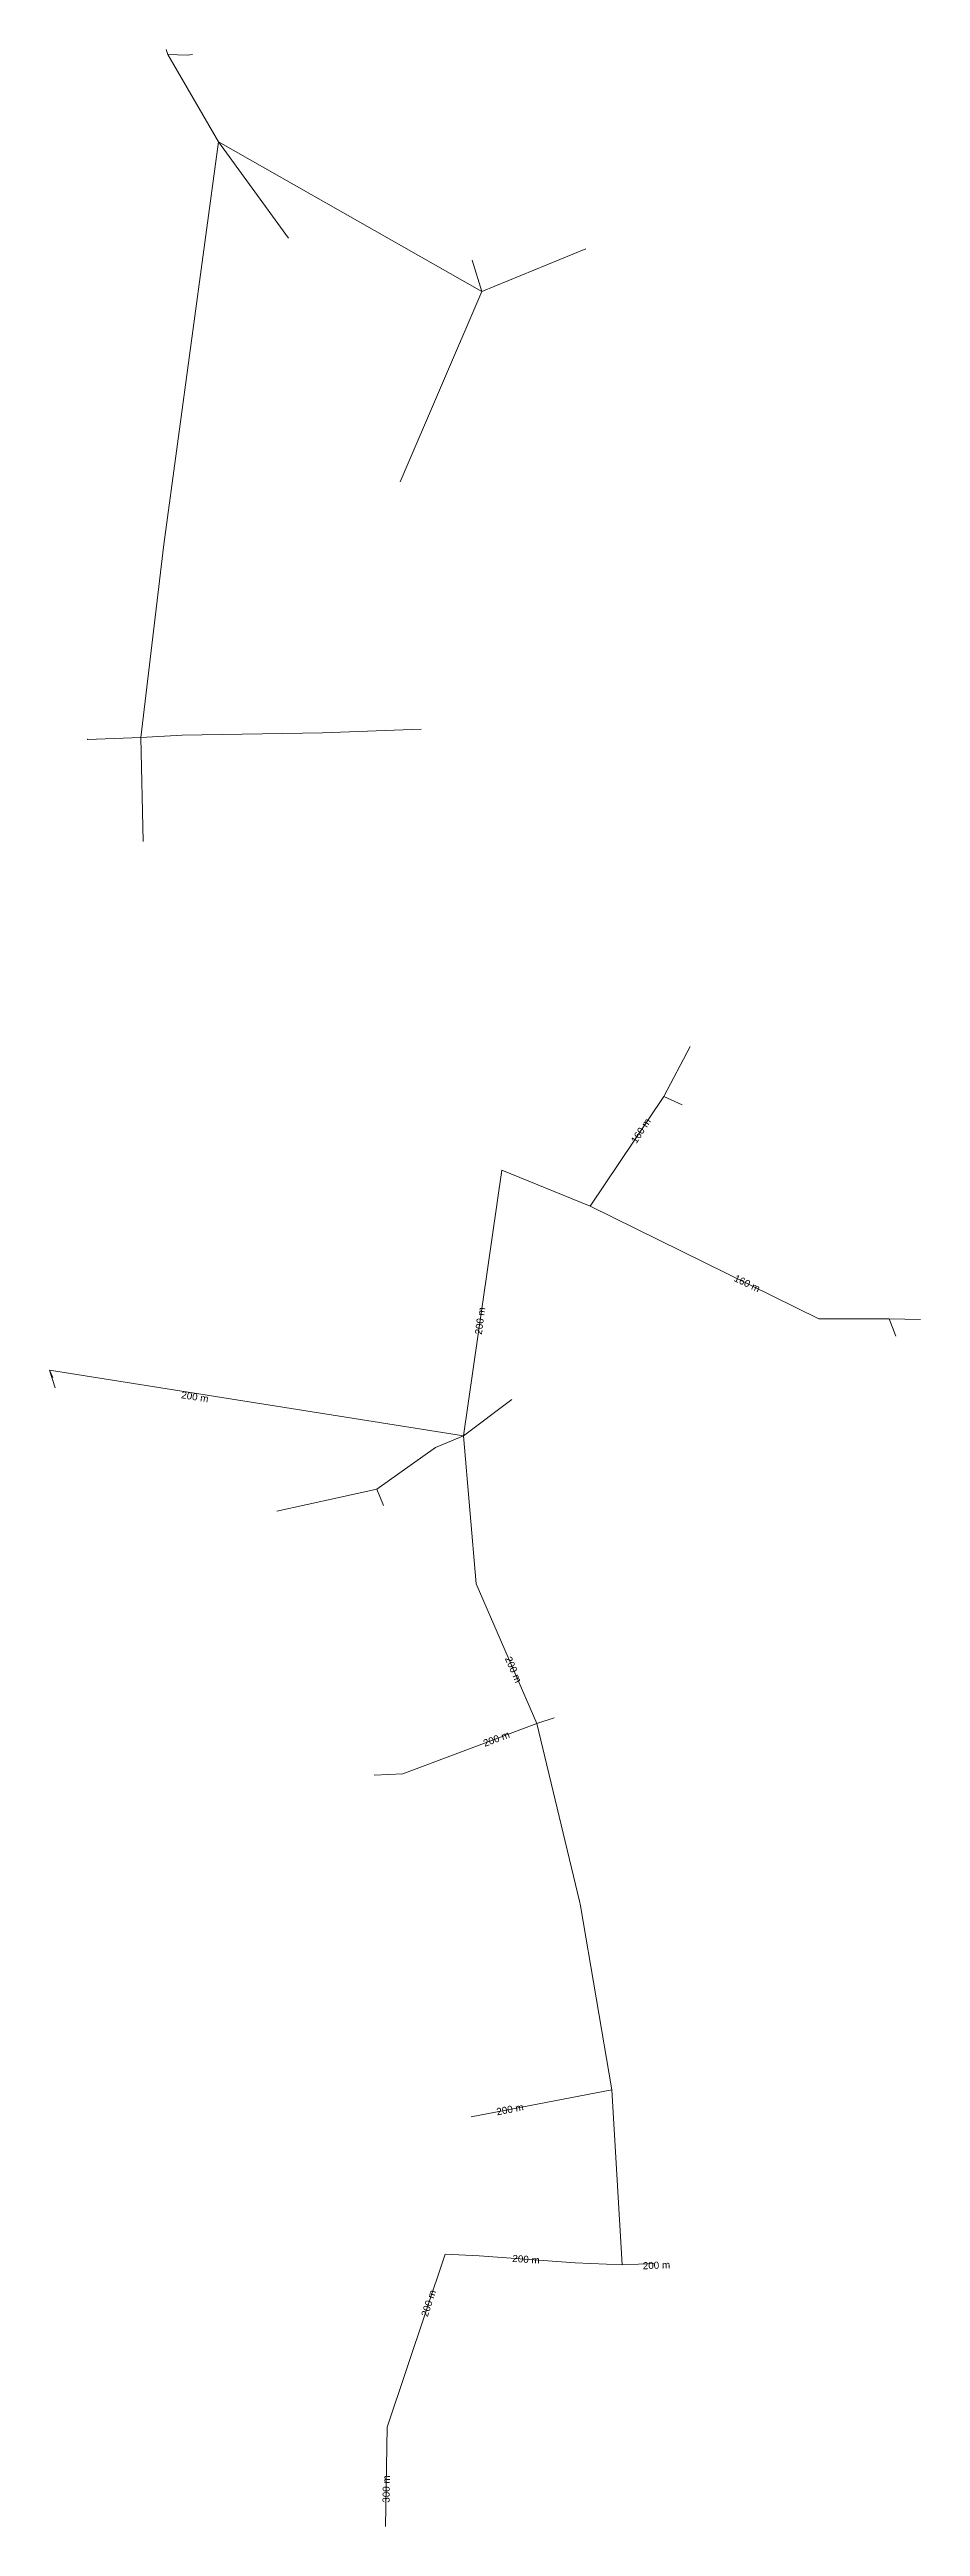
# Model space of a CAD drawing. Header units: metres. Extents: x 25505628 to 25506199, y 6696489 to 6697944.
# Drawn here: x 25506070.6 to 25506194, y 6697501.8 to 6697852.6 of the extents above; entities that cross this region are included whole.
import ezdxf
from ezdxf.enums import TextEntityAlignment as Align

# ---------------------------------------------------------------- set-up
doc = ezdxf.new("R2010")
doc.units = ezdxf.units.M
for name, pattern in [('Annotation', [0]), ('Sadevesiputket Hylätty', [0]), ('Sadevesiputket Käytössä', [0])]:
    doc.linetypes.add(name, pattern=pattern)
for name, color, linetype, lineweight in [('Annotation', 7, 'Annotation', 0), ('Sadevesiputket Hylätty', 7, 'Sadevesiputket Hylätty', 0), ('Sadevesiputket Käytössä', 7, 'Sadevesiputket Käytössä', 0)]:
    doc.layers.add(name, color=color, linetype=linetype, lineweight=lineweight)
doc.styles.add('DEFAULT', font='', dxfattribs={"height": 0.2})
doc.styles.get('DEFAULT').set_extended_font_data('Arial')

msp = doc.modelspace()

# ---------------------------------------------------------------- texts
at = {"layer": 'Annotation', "color": 3, "style": 'DEFAULT'}
for s, rotation, p in [('160 m', 56.97200123, (25506154.417469, 6697699.493842)), ('160 m', 334.6550085, (25506169.478996, 6697677.875104)), ('200 m', 82.65200303, (25506131.630846, 6697672.55661)), ('200 m', 293.40599346, (25506136.358459, 6697623.184363)), ('200 m', 20.59499939, (25506133.949737, 6697613.386903)), ('200 m', 10.83400252, (25506135.87265, 6697560.916794)), ('200 m', 355.87400202, (25506138.14723, 6697539.682574)), ('200 m', 71.46400291, (25506124.339317, 6697533.460273)), ('300 m', 89.14499942, (25506118.330416, 6697507.152422))]:
    msp.add_text(s, height=1, rotation=rotation, dxfattribs=at).set_placement(p, align=Align.MIDDLE_CENTER)
for rotation, p in [(350.99200137, (25506089.388103, 6697662.615941)), (2.45400245, (25506154.667658, 6697539.254617))]:
    msp.add_text('200 m', height=1, rotation=rotation, dxfattribs=at).set_placement(p, align=Align.TOP_LEFT)

# ---------------------------------------------------------------- linework, layer by layer
at = {"layer": 'Sadevesiputket Hylätty'}
msp.add_point((25506076.020651, 6697754.893621, 39.2475), dxfattribs=at)
at = {"layer": 'Sadevesiputket Käytössä', "color": 3, "linetype": 'Continuous', "lineweight": 15}
for p, q in [((25506087.370003, 6697851.870001, 33.867), (25506087.128458, 6697852.58968, 31.330117)), ((25506087.370003, 6697851.870001, 34.117), (25506094.550003, 6697839.540001, 34.353)), ((25506094.550003, 6697839.540001, 36.173), (25506086.810003, 6697782.480001, 36.816)), ((25506094.550003, 6697839.540001, 34.363), (25506131.870003, 6697818.310001)), ((25506094.550003, 6697839.540001, 36.423), (25506104.490003, 6697825.880001)), ((25506131.870003, 6697818.310001), (25506130.530003, 6697822.760001)), ((25506131.870003, 6697818.310001), (25506146.630003, 6697824.360001)), ((25506120.290003, 6697791.390001), (25506131.870003, 6697818.310001)), ((25506086.810003, 6697782.480001, 36.826), (25506083.542485, 6697755.178594, 37.048)), ((25506083.542485, 6697755.178594, 37.048), (25506076.020651, 6697754.893621, 37.049)), ((25506083.542485, 6697755.178594, 37.138), (25506083.870459, 6697740.467619, 37.278)), ((25506089.427901, 6697755.509382, 37.052), (25506083.5425, 6697755.179594, 37.078)), ((25506109.320297, 6697755.841795, 38.8075), (25506089.427917, 6697755.510382, 37.052)), ((25506123.265306, 6697756.373396), (25506109.320297, 6697755.841795)), ((25506157.68293, 6697704.354015, 39.3775), (25506161.420461, 6697711.426191)), ((25506147.246712, 6697688.821191, 38.5875), (25506157.68293, 6697704.354015, 38.8175)), ((25506157.68293, 6697704.354015, 38.8175), (25506160.290727, 6697703.149877)), ((25506129.282274, 6697656.291353, 38.3545), (25506134.712887, 6697693.901574, 38.5275)), ((25506147.246712, 6697688.821191, 38.5775), (25506134.712887, 6697693.901574, 38.5975)), ((25506147.246712, 6697688.821191, 39.3375), (25506179.647048, 6697672.868853, 41.1875)), ((25506179.647048, 6697672.868853, 41.2375), (25506189.607255, 6697672.837835, 41.3375)), ((25506189.607255, 6697672.837835, 41.938), (25506194.046809, 6697672.774925, 41.3875)), ((25506189.607255, 6697672.837835, 41.378), (25506190.528199, 6697670.386772)), ((25506070.619284, 6697665.59143), (25506071.082728, 6697664.563333)), ((25506070.619284, 6697665.59143), (25506071.413082, 6697663.068222)), ((25506070.619284, 6697665.59143, 0.3175), (25506129.282274, 6697656.291353, 38.3145)), ((25506129.282274, 6697656.291353, 38.8145), (25506136.112764, 6697661.4117, 0.3175)), ((25506117.006611, 6697648.71796, 39.3575), (25506125.324743, 6697654.625243, 39.6575)), ((25506129.282274, 6697656.291353, 39.1345), (25506125.324743, 6697654.625243, 39.6575)), ((25506131.095771, 6697635.34243, 39.02), (25506129.282274, 6697656.291353, 38.3145)), ((25506111.438088, 6697647.521307, 39.5815), (25506102.829533, 6697645.610699, 39.5965)), ((25506117.006611, 6697648.71796, 39.6075), (25506111.438088, 6697647.521307, 39.5815)), ((25506117.006611, 6697648.71796, 39.3575), (25506117.957198, 6697646.411769, 0.3175)), ((25506131.095771, 6697635.34243, 39.02), (25506139.669054, 6697615.536095, 39.95)), ((25506120.70069, 6697608.408205, 40.12), (25506139.669054, 6697615.536095, 39.98)), ((25506142.138861, 6697616.369705, 40.57), (25506139.669054, 6697615.536095, 39.98)), ((25506116.631043, 6697608.251898, 40.36), (25506120.70069, 6697608.408205, 40.33)), ((25506150.288476, 6697563.675556, 40.42), (25506130.353277, 6697559.860549, 40.9)), ((25506151.756625, 6697538.879609, 38.07), (25506150.288476, 6697563.675556, 40.42)), ((25506126.672243, 6697540.418037, 41.462), (25506118.461401, 6697515.92986, 41.981)), ((25506131.503687, 6697540.161766, 40.986), (25506126.672243, 6697540.418037, 41.462)), ((25506151.756625, 6697538.879609, 38.15), (25506156.409966, 6697539.079069, 40.66)), ((25506118.461401, 6697515.92986, 41.981), (25506118.251279, 6697501.849362))]:
    msp.add_line(p, q, dxfattribs=at)
for points in [[(25506087.370003, 6697851.870001, 35.807), (25506090.117611, 6697851.788448, 0), (25506090.894133, 6697851.892332, 0)], [(25506150.288476, 6697563.675556, 40.42), (25506145.874465, 6697589.732621, 0), (25506145.742173, 6697590.394079, 0), (25506139.669054, 6697615.536095, 39.95)], [(25506131.503687, 6697540.161766, 40.926), (25506145.126716, 6697539.17915, 0), (25506151.756625, 6697538.879609, 38.09)]]:
    msp.add_polyline3d(points, dxfattribs=at)

msp.set_redraw_order([(e.dxf.handle, doc.entitydb.next_handle()) for e in msp.query("TEXT MTEXT ATTDEF DIMENSION ARC_DIMENSION")])  # texts and dimensions are drawn at this point

doc.saveas('drawing.dxf')
